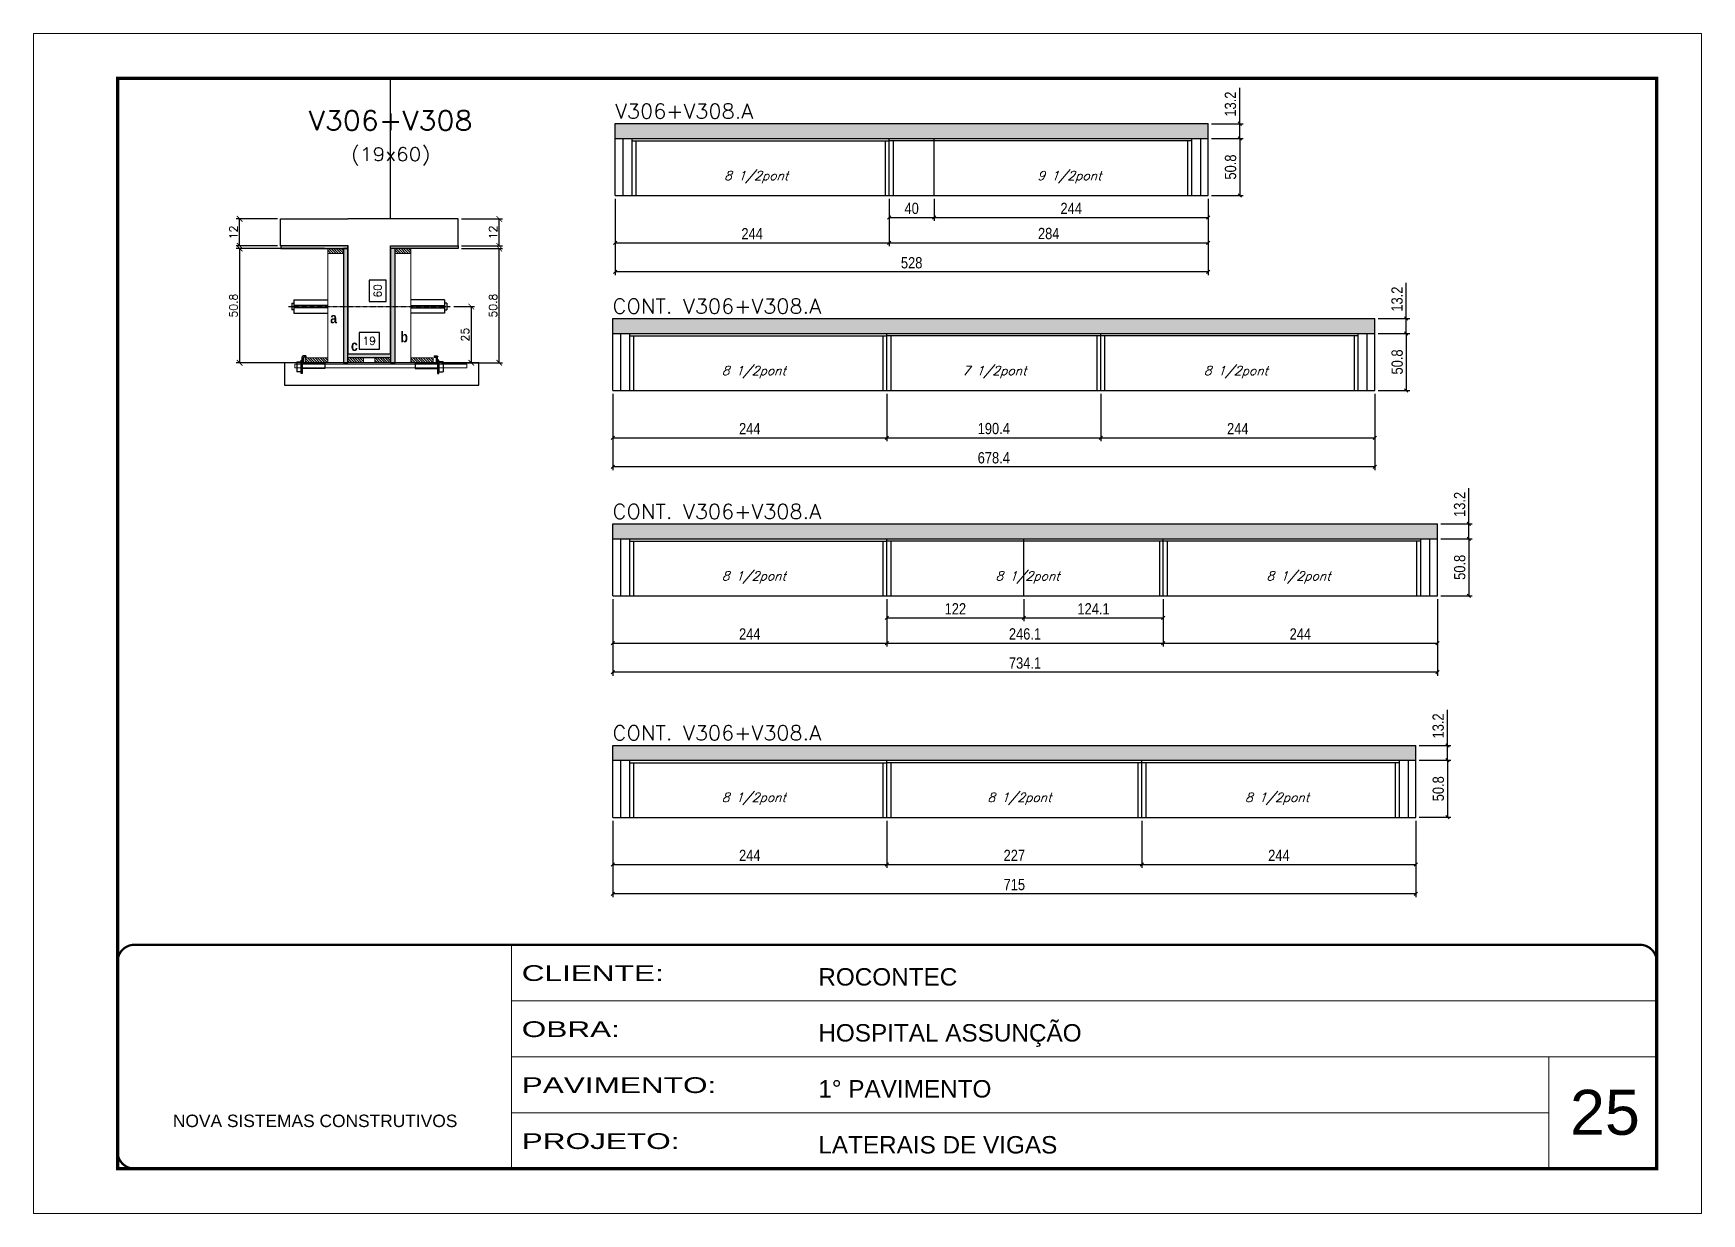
# Model space of a CAD drawing. Extents: x 137137 to 143418, y 10464 to 34486.
# Drawn here: x 137137 to 138622, y 26544 to 27594 of the extents above; entities that cross this region are included whole.
import ezdxf
from ezdxf.enums import TextEntityAlignment as Align

# ---------------------------------------------------------------- set-up
doc = ezdxf.new("R2010")
doc.units = 0
for name, pattern in [('CONTINUO', [0]), ('DASHED', [0.75, 0.5, -0.25]), ('HIDDEN', [0.375, 0.25, -0.125])]:
    doc.linetypes.add(name, pattern=pattern)
for name, color, linetype in [('barrote', 251, 'Continuous'), ('COTA', 241, 'Continuous'), ('Cota Seção (2x)', 4, 'Continuous'), ('detalhes', 4, 'Continuous'), ('Painéis', 200, 'Continuous'), ('presilha', 1, 'Continuous'), ('SARR_2.2x7', 40, 'Continuous'), ('SARR_3.5x7', 81, 'Continuous'), ('TENSOR', 3, 'Continuous'), ('texto', 7, 'Continuous'), ('Texto de Titulo', 7, 'Continuous'), ('Texto Qtd Sarr', 242, 'Continuous')]:
    doc.layers.add(name, color=color, linetype=linetype)
for name, color, linetype, lineweight in [('CARIMBO', 255, 'Continuous', 9), ('CONCRETO', 251, 'Continuous', 25), ('Folhas', 255, 'Continuous', 9), ('Hachura', 251, 'Continuous', 9), ('Madeira', 126, 'Continuous', 18), ('SARRAFO DE PRESSAO', 251, 'DASHED', 9), ('SCO-___-LAJ', 2, 'Continuous', 0), ('Texto Seção', 7, 'Continuous', 15)]:
    doc.layers.add(name, color=color, linetype=linetype, lineweight=lineweight)
doc.styles.add('ARIAL', font='arial.ttf')
doc.styles.add('COTA TECNICA', font='techl___.ttf', dxfattribs={"height": 10})
doc.styles.add('REGUA-120', font='ROMANS.shx', dxfattribs={"height": 15})
doc.styles.add('Romans', font='romans.shx')
doc.styles.add('TECNICA', font='techb___.ttf', dxfattribs={"height": 10})
doc.styles.add('Tecnologia', font='')
doc.styles.get('Tecnologia').set_extended_font_data('Forgotten Futurist')
doc.dimstyles.new('Cota Seção (2x)', dxfattribs={"dimtxt": 7, "dimasz": 5, "dimexe": 3, "dimexo": 3, "dimgap": 2, "dimtad": 3, "dimdec": 1, "dimlfac": 0.5, "dimzin": 12, "dimdsep": 46, "dimtxsty": 'Romans', "dimblk": 'ARCHTICK', "dimcen": 0, "dimclrd": 4, "dimclre": 4, "dimclrt": 1, "dimadec": 1, "dimazin": 3, "dimtfac": 1, "dimtdec": 1, "dimtmove": 0, "dimatfit": 3, "dimldrblk": 'OBLIQUE', "dimfxl": 1, "dimtolj": 1, "dimtzin": 12, "dimarcsym": 0})
doc.dimstyles.new('Cota Seção interna', dxfattribs={"dimtxt": 7, "dimasz": 6, "dimexe": 0.18, "dimexo": 2, "dimgap": -4, "dimtad": 3, "dimdec": 1, "dimlfac": 0.5, "dimzin": 12, "dimdsep": 46, "dimtxsty": 'Romans', "dimblk": 'ARCHTICK', "dimcen": 0.09, "dimse1": 1, "dimse2": 1, "dimsd1": 1, "dimsd2": 1, "dimclrd": 180, "dimclre": 5, "dimclrt": 1, "dimadec": 0, "dimazin": 3, "dimtfac": 1, "dimtdec": 1, "dimtofl": 0, "dimtmove": 0, "dimatfit": 3, "dimldrblk": 'ARCHTICK', "dimfxl": 1, "dimtolj": 1, "dimtzin": 0, "dimarcsym": 0})
doc.dimstyles.new('PAINEL', dxfattribs={"dimtxt": 10, "dimasz": 3, "dimexe": 3, "dimexo": 3, "dimgap": 3, "dimtad": 1, "dimdec": 1, "dimzin": 12, "dimdsep": 46, "dimtxsty": 'COTA TECNICA', "dimblk1": 'OBLIQUE', "dimblk2": 'OBLIQUE', "dimsah": 1, "dimcen": 0.9, "dimclrd": 4, "dimclre": 4, "dimclrt": 240, "dimadec": 1, "dimazin": 3, "dimtfac": 1, "dimtdec": 1, "dimtmove": 0, "dimatfit": 3, "dimfxl": 1, "dimtolj": 1, "dimtzin": 12, "dimarcsym": 0})

msp = doc.modelspace()

# ---------------------------------------------------------------- texts
at = {"layer": 'CARIMBO', "style": 'ARIAL'}
msp.add_text('25', height=40, dxfattribs=at).set_placement((138505.15, 26614.47))
at = {"layer": 'detalhes', "style": 'TECNICA'}
for s, p in [('a', (137401.46, 27336.36)), ('b', (137464, 27319.52)), ('c', (137420.01, 27311.82))]:
    msp.add_text(s, height=9.6, dxfattribs=at).set_placement(p)
at = {"layer": 'texto', "color": 2, "char_height": 8, "attachment_point": 5, "style": 'Romans'}
for s, insert in [('{\\Q19;\\C256;8 1/2pont}', (137780.75, 27466.49)), ('{\\Q19;\\C256;9 1/2pont}', (138059.5, 27466.49)), ('{\\Q19;\\C256;8 1/2pont}', (137778.6, 27293.01)), ('{\\Q19;\\C256;7 1/2pont}', (137992.74, 27293.01)), ('{\\Q19;\\C256;8 1/2pont}', (138207.75, 27293.01)), ('{\\Q19;\\C256;8 1/2pont}', (137778.6, 27110.34)), ('{\\Q19;\\C256;8 1/2pont}', (138022.31, 27110.34)), ('{\\Q19;\\C256;8 1/2pont}', (138263.45, 27110.34)), ('{\\Q19;\\C256;8 1/2pont}', (137778.6, 26913.31)), ('{\\Q19;\\C256;8 1/2pont}', (138015.02, 26913.31)), ('{\\Q19;\\C256;8 1/2pont}', (138244.35, 26913.31))]:
    msp.add_mtext(s, dxfattribs=dict(at, insert=insert))
at = {"layer": 'Texto Seção', "style": 'REGUA-120', "width": 1.05}
for s, p in [('V306+V308.A', (137655.12, 27518.65)), ('CONT. V306+V308.A', (137652.97, 27345.17)), ('CONT. V306+V308.A', (137652.97, 27162.5)), ('CONT. V306+V308.A', (137652.97, 26965.46))]:
    msp.add_text(s, height=13, dxfattribs=at).set_placement(p)

# ---------------------------------------------------------------- blocks, each defined once
blk = doc.blocks.new('9999999999')
at = {"color": 30, "linetype": 'CONTINUO'}
for p, q in [((98564.6, 34230.2), (98564.6, 34429.4)), ((98564.6, 34379.6), (99584, 34379.6)), ((98564.6, 34329.8), (99488, 34329.8)), ((99584, 34329.8), (99488, 34329.8)), ((99488, 34329.8), (99488, 34230.2)), ((98564.6, 34280), (99488, 34280))]:
    blk.add_line(p, q, dxfattribs=at)
at = {"color": 30, "linetype": 'CONTINUO', "const_width": 2}
blk.add_lwpolyline([(99584, 34230.2), (99584, 34414.4, 0.414214), (99569, 34429.4), (98229, 34429.4, 0.414214), (98214, 34414.4), (98214, 34245.2, 0.414214), (98229, 34230.2), (99584, 34230.2)], format="xyb", dxfattribs=at)
at = {"layer": 'Folhas'}
blk.add_lwpolyline([(98139, 34190.2), (99624, 34190.2), (99624, 35240.2), (98139, 35240.2)], close=True, dxfattribs=at)
at = {"layer": 'Folhas', "color": 30, "const_width": 3}
blk.add_lwpolyline([(98214, 34230.2), (99584, 34230.2), (99584, 35200.2), (98214, 35200.2)], close=True, dxfattribs=at)
at = {"color": 7, "linetype": 'Continuous', "ltscale": 5, "style": 'ARIAL'}
for s, height, p in [('ROCONTEC', 15.48, (98837.7, 34393.1)), ('HOSPITAL ASSUNÇÃO', 15.483, (98837.7, 34343.3)), ('1° PAVIMENTO', 15.483, (98837.7, 34293.5)), ('NOVA SISTEMAS CONSTRUTIVOS', 11.059, (98263.2, 34267.2)), ('LATERAIS DE VIGAS', 15.483, (98837.7, 34243.7))]:
    blk.add_text(s, height=height, dxfattribs=at).set_placement(p)
at = {"layer": 'Folhas', "color": 7, "style": 'Tecnologia', "width": 1.5}
for s, p in [('CLIENTE:', (98573.7, 34397.2)), ('OBRA:', (98573.7, 34347.3)), ('PAVIMENTO:', (98573.7, 34297.5)), ('PROJETO:', (98573.7, 34247.7))]:
    blk.add_text(s, height=14, dxfattribs=at).set_placement(p)
blk = doc.blocks.new('titulo1')
at = {"layer": 'Defpoints', "color": 252, "linetype": 'HIDDEN', "ltscale": 2}
blk.add_line((0, 0), (0, 125), dxfattribs=at)
at = {"layer": 'Defpoints', "style": 'Romans', "oblique": 15}
blk.add_attdef('FOLHA', text='', height=10, dxfattribs=at).set_placement((0, 15.6), align=Align.MIDDLE_CENTER)
at = {"layer": 'Texto Qtd Sarr', "color": 3, "style": 'Romans', "oblique": 15}
for tag, height, p in [('TITULO', 17, (0, 71.4)), ('SEÇÃO', 12, (0, 41.5))]:
    blk.add_attdef(tag, text='', height=height, dxfattribs=at).set_placement(p, align=Align.MIDDLE_CENTER)
blk = doc.blocks.new('_ArchTick')
at = {"color": 0, "linetype": 'ByBlock', "const_width": 0.15}
blk.add_lwpolyline([(-0.5, -0.5), (0.5, 0.5)], dxfattribs=at)
blk = doc.blocks.new('*D695')
at = {"layer": 'COTA', "color": 4, "lineweight": -2, "transparency": 16777216}
for p, q in [((137518.3, 27402.9), (137555, 27402.9)), ((137552, 27301.3), (137552, 27402.9)), ((137500.7, 27301.3), (137555, 27301.3))]:
    blk.add_line(p, q, dxfattribs=at)
at = {"layer": 'Defpoints', "color": 0, "transparency": 16777216}
for p in [(137515.3, 27402.9), (137552, 27402.9), (137497.7, 27301.3)]:
    blk.add_point(p, dxfattribs=at)
at = {"layer": 'COTA', "color": 4, "lineweight": -2, "transparency": 16777216, "xscale": 5, "yscale": 5, "zscale": 5}
for p, rotation in [((137552, 27402.9), 90), ((137552, 27301.3), 270)]:
    blk.add_blockref('_ArchTick', p, dxfattribs=dict(at, rotation=rotation))
at = {"layer": 'COTA', "color": 1, "transparency": 16777216, "insert": (137546.5, 27352.1), "char_height": 7, "attachment_point": 5, "rotation": 90, "style": 'Romans'}
blk.add_mtext('\\A1;50.8', dxfattribs=at)
blk = doc.blocks.new('_Oblique')
at = {"color": 0, "linetype": 'ByBlock', "lineweight": -2}
blk.add_line((-0.5, -0.5), (0.5, 0.5), dxfattribs=at)
blk = doc.blocks.new('*D696')
at = {"layer": 'COTA', "color": 4, "lineweight": -2, "transparency": 16777216}
for p, q in [((137518.3, 27429.3), (137555, 27429.3)), ((137552, 27405.3), (137552, 27429.3)), ((137518.3, 27405.3), (137555, 27405.3))]:
    blk.add_line(p, q, dxfattribs=at)
at = {"layer": 'Defpoints', "color": 0, "transparency": 16777216}
for p in [(137515.3, 27429.3), (137552, 27429.3), (137515.3, 27405.3)]:
    blk.add_point(p, dxfattribs=at)
at = {"layer": 'COTA', "color": 4, "lineweight": -2, "transparency": 16777216, "xscale": 5, "yscale": 5, "zscale": 5}
for p, rotation in [((137552, 27429.3), 90), ((137552, 27405.3), 270)]:
    blk.add_blockref('_ArchTick', p, dxfattribs=dict(at, rotation=rotation))
at = {"layer": 'COTA', "color": 1, "transparency": 16777216, "insert": (137546.5, 27417.3), "char_height": 7, "attachment_point": 5, "rotation": 90, "style": 'Romans'}
blk.add_mtext('\\A1;12', dxfattribs=at)
blk = doc.blocks.new('*D697')
at = {"layer": 'Cota Seção (2x)', "color": 180, "lineweight": -2, "transparency": 16777216}
for p, q in [((137451.3, 27374.8), (137436.3, 27374.8)), ((137436.3, 27374.8), (137436.3, 27355.8)), ((137451.3, 27355.8), (137451.3, 27374.8)), ((137436.3, 27355.8), (137451.3, 27355.8))]:
    blk.add_line(p, q, dxfattribs=at)
at = {"layer": 'Defpoints', "color": 0, "transparency": 16777216}
for p in [(137455.3, 27429.3), (137455.3, 27429.3), (137455.3, 27309.3)]:
    blk.add_point(p, dxfattribs=at)
at = {"layer": 'Cota Seção (2x)', "color": 1, "transparency": 16777216, "insert": (137443.8, 27365.3), "char_height": 7, "attachment_point": 5, "rotation": 90, "style": 'Romans'}
blk.add_mtext('\\A1;60', dxfattribs=at)
blk = doc.blocks.new('PRESILHA METÁLICA 1')
at = {"layer": 'presilha'}
for p, q in [((0, 13), (6, 13)), ((0, 13), (0, 0)), ((6, 0), (0, 0)), ((6, 15.5), (7.5, 15.5)), ((6, -2.5), (6, 15.5)), ((6, 13), (6, 0)), ((7.5, 10.6), (7.5, 19.9)), ((7.5, 15.5), (7.5, -2.5)), ((37.5, 4.1), (7.5, 4.1)), ((12, 21), (8.6, 21)), ((9, 11.6), (9, 18.9)), ((12, 19.5), (9.6, 19.5)), ((37.5, 11), (9.6, 11)), ((12, 21), (12, 19.5)), ((37.5, 11), (37.5, 4.1)), ((7.5, -2.5), (6, -2.5))]:
    blk.add_line(p, q, dxfattribs=at)
for centre, radius, start, end in [((8.6, 19.9), 1.14, 90, 180), ((9.6, 18.9), 0.57, 90, 180), ((9.6, 11.6), 0.57, 180, 270)]:
    blk.add_arc(centre, radius, start, end, dxfattribs=at)
blk = doc.blocks.new('*D698')
at = {"layer": 'Cota Seção (2x)', "color": 180, "lineweight": -2, "transparency": 16777216}
for p, q in [((137445.3, 27328.3), (137427.3, 27328.3)), ((137427.3, 27328.3), (137427.3, 27313.3)), ((137445.3, 27313.3), (137445.3, 27328.3)), ((137427.3, 27313.3), (137445.3, 27313.3))]:
    blk.add_line(p, q, dxfattribs=at)
at = {"layer": 'Defpoints', "color": 0, "transparency": 16777216}
for p in [(137455.3, 27309.3), (137417.3, 27301.3), (137455.3, 27301.3)]:
    blk.add_point(p, dxfattribs=at)
at = {"layer": 'Cota Seção (2x)', "color": 1, "transparency": 16777216, "insert": (137436.3, 27320.8), "char_height": 7, "attachment_point": 5, "style": 'Romans'}
blk.add_mtext('\\A1;19', dxfattribs=at)
blk = doc.blocks.new('*D699')
at = {"layer": 'COTA', "color": 4, "lineweight": -2, "transparency": 16777216}
for p, q in [((137396.3, 27402.9), (137317.9, 27402.9)), ((137320.9, 27402.9), (137320.9, 27301.3)), ((137396.3, 27301.3), (137317.9, 27301.3))]:
    blk.add_line(p, q, dxfattribs=at)
at = {"layer": 'Defpoints', "color": 0, "transparency": 16777216}
for p in [(137399.3, 27402.9), (137320.9, 27301.3), (137399.3, 27301.3)]:
    blk.add_point(p, dxfattribs=at)
at = {"layer": 'COTA', "color": 4, "lineweight": -2, "transparency": 16777216, "xscale": 5, "yscale": 5, "zscale": 5}
for p, rotation in [((137320.9, 27402.9), 90), ((137320.9, 27301.3), 270)]:
    blk.add_blockref('_ArchTick', p, dxfattribs=dict(at, rotation=rotation))
at = {"layer": 'COTA', "color": 1, "transparency": 16777216, "insert": (137315.4, 27352.1), "char_height": 7, "attachment_point": 5, "rotation": 90, "style": 'Romans'}
blk.add_mtext('\\A1;50.8', dxfattribs=at)
blk = doc.blocks.new('*D700')
at = {"layer": 'COTA', "color": 4, "lineweight": -2, "transparency": 16777216}
for p, q in [((137511.6, 27351.3), (137530.1, 27351.3)), ((137527.1, 27351.3), (137527.1, 27301.3)), ((137511.6, 27301.3), (137530.1, 27301.3))]:
    blk.add_line(p, q, dxfattribs=at)
at = {"layer": 'Defpoints', "color": 0, "transparency": 16777216}
for p in [(137508.6, 27351.3), (137508.6, 27301.3), (137527.1, 27301.3)]:
    blk.add_point(p, dxfattribs=at)
at = {"layer": 'COTA', "color": 4, "lineweight": -2, "transparency": 16777216, "xscale": 5, "yscale": 5, "zscale": 5}
for p, rotation in [((137527.1, 27351.3), 90), ((137527.1, 27301.3), 270)]:
    blk.add_blockref('_ArchTick', p, dxfattribs=dict(at, rotation=rotation))
at = {"layer": 'COTA', "color": 1, "transparency": 16777216, "insert": (137521.6, 27326.3), "char_height": 7, "attachment_point": 5, "rotation": 90, "style": 'Romans'}
blk.add_mtext('\\A1;25', dxfattribs=at)
blk = doc.blocks.new('*D723')
at = {"layer": 'COTA', "color": 4, "lineweight": -2, "ltscale": 25, "transparency": 16777216}
for p, q in [((137655.1, 27447), (137655.1, 27379.1)), ((138183.1, 27447), (138183.1, 27379.1)), ((138183.1, 27382.1), (137655.1, 27382.1))]:
    blk.add_line(p, q, dxfattribs=at)
at = {"layer": 'Defpoints', "color": 0, "ltscale": 25, "transparency": 16777216}
for p in [(137655.1, 27450), (138183.1, 27450), (137655.1, 27382.1)]:
    blk.add_point(p, dxfattribs=at)
at = {"layer": 'COTA', "color": 4, "lineweight": -2, "ltscale": 25, "transparency": 16777216, "xscale": 3, "yscale": 3, "zscale": 3, "rotation": 180}
blk.add_blockref('_Oblique', (137655.1, 27382.1), dxfattribs=at)
at = {"layer": 'COTA', "color": 4, "lineweight": -2, "ltscale": 25, "transparency": 16777216, "xscale": 3, "yscale": 3, "zscale": 3}
blk.add_blockref('_Oblique', (138183.1, 27382.1), dxfattribs=at)
at = {"layer": 'COTA', "color": 240, "ltscale": 25, "transparency": 16777216, "insert": (137919.1, 27390.2), "char_height": 10, "attachment_point": 5, "style": 'COTA TECNICA'}
blk.add_mtext('\\A1;528', dxfattribs=at)
blk = doc.blocks.new('*D724')
at = {"layer": 'COTA', "color": 4, "lineweight": -2, "ltscale": 25, "transparency": 16777216}
for p, q in [((137655.1, 27447), (137655.1, 27405.1)), ((137899.1, 27447), (137899.1, 27405.1)), ((137655.1, 27408.1), (137899.1, 27408.1))]:
    blk.add_line(p, q, dxfattribs=at)
at = {"layer": 'Defpoints', "color": 0, "ltscale": 25, "transparency": 16777216}
for p in [(137655.1, 27450), (137899.1, 27450), (137899.1, 27408.1)]:
    blk.add_point(p, dxfattribs=at)
at = {"layer": 'COTA', "color": 4, "lineweight": -2, "ltscale": 25, "transparency": 16777216, "xscale": 3, "yscale": 3, "zscale": 3, "rotation": 180}
blk.add_blockref('_Oblique', (137655.1, 27408.1), dxfattribs=at)
at = {"layer": 'COTA', "color": 4, "lineweight": -2, "ltscale": 25, "transparency": 16777216, "xscale": 3, "yscale": 3, "zscale": 3}
blk.add_blockref('_Oblique', (137899.1, 27408.1), dxfattribs=at)
at = {"layer": 'COTA', "color": 240, "ltscale": 25, "transparency": 16777216, "insert": (137777.1, 27416.1), "char_height": 10, "attachment_point": 5, "style": 'COTA TECNICA'}
blk.add_mtext('\\A1;244', dxfattribs=at)
blk = doc.blocks.new('*D725')
at = {"layer": 'COTA', "color": 4, "lineweight": -2, "ltscale": 25, "transparency": 16777216}
for p, q in [((137899.1, 27447), (137899.1, 27405.1)), ((138183.1, 27447), (138183.1, 27405.1)), ((137899.1, 27408.1), (138183.1, 27408.1))]:
    blk.add_line(p, q, dxfattribs=at)
at = {"layer": 'Defpoints', "color": 0, "ltscale": 25, "transparency": 16777216}
for p in [(137899.1, 27450), (138183.1, 27450), (138183.1, 27408.1)]:
    blk.add_point(p, dxfattribs=at)
at = {"layer": 'COTA', "color": 4, "lineweight": -2, "ltscale": 25, "transparency": 16777216, "xscale": 3, "yscale": 3, "zscale": 3, "rotation": 180}
blk.add_blockref('_Oblique', (137899.1, 27408.1), dxfattribs=at)
at = {"layer": 'COTA', "color": 4, "lineweight": -2, "ltscale": 25, "transparency": 16777216, "xscale": 3, "yscale": 3, "zscale": 3}
blk.add_blockref('_Oblique', (138183.1, 27408.1), dxfattribs=at)
at = {"layer": 'COTA', "color": 240, "ltscale": 25, "transparency": 16777216, "insert": (138041.1, 27416.2), "char_height": 10, "attachment_point": 5, "style": 'COTA TECNICA'}
blk.add_mtext('\\A1;284', dxfattribs=at)
blk = doc.blocks.new('*D726')
at = {"layer": 'COTA', "color": 4, "lineweight": -2, "ltscale": 25, "transparency": 16777216}
for p, q in [((137899.1, 27447), (137899.1, 27427.5)), ((137939.1, 27447), (137939.1, 27427.5)), ((137899.1, 27430.5), (137939.1, 27430.5))]:
    blk.add_line(p, q, dxfattribs=at)
at = {"layer": 'Defpoints', "color": 0, "ltscale": 25, "transparency": 16777216}
for p in [(137899.1, 27450), (137939.1, 27450), (137939.1, 27430.5)]:
    blk.add_point(p, dxfattribs=at)
at = {"layer": 'COTA', "color": 4, "lineweight": -2, "ltscale": 25, "transparency": 16777216, "xscale": 3, "yscale": 3, "zscale": 3, "rotation": 180}
blk.add_blockref('_Oblique', (137899.1, 27430.5), dxfattribs=at)
at = {"layer": 'COTA', "color": 4, "lineweight": -2, "ltscale": 25, "transparency": 16777216, "xscale": 3, "yscale": 3, "zscale": 3}
blk.add_blockref('_Oblique', (137939.1, 27430.5), dxfattribs=at)
at = {"layer": 'COTA', "color": 240, "ltscale": 25, "transparency": 16777216, "insert": (137919.1, 27438.6), "char_height": 10, "attachment_point": 5, "style": 'COTA TECNICA'}
blk.add_mtext('\\A1;40', dxfattribs=at)
blk = doc.blocks.new('*D727')
at = {"layer": 'COTA', "color": 4, "lineweight": -2, "ltscale": 25, "transparency": 16777216}
for p, q in [((137939.1, 27447), (137939.1, 27427.5)), ((138183.1, 27447), (138183.1, 27427.5)), ((137939.1, 27430.5), (138183.1, 27430.5))]:
    blk.add_line(p, q, dxfattribs=at)
at = {"layer": 'Defpoints', "color": 0, "ltscale": 25, "transparency": 16777216}
for p in [(137939.1, 27450), (138183.1, 27450), (138183.1, 27430.5)]:
    blk.add_point(p, dxfattribs=at)
at = {"layer": 'COTA', "color": 4, "lineweight": -2, "ltscale": 25, "transparency": 16777216, "xscale": 3, "yscale": 3, "zscale": 3, "rotation": 180}
blk.add_blockref('_Oblique', (137939.1, 27430.5), dxfattribs=at)
at = {"layer": 'COTA', "color": 4, "lineweight": -2, "ltscale": 25, "transparency": 16777216, "xscale": 3, "yscale": 3, "zscale": 3}
blk.add_blockref('_Oblique', (138183.1, 27430.5), dxfattribs=at)
at = {"layer": 'COTA', "color": 240, "ltscale": 25, "transparency": 16777216, "insert": (138061.1, 27438.6), "char_height": 10, "attachment_point": 5, "style": 'COTA TECNICA'}
blk.add_mtext('\\A1;244', dxfattribs=at)
blk = doc.blocks.new('*D707')
at = {"layer": 'COTA', "color": 4, "lineweight": -2, "ltscale": 25, "transparency": 16777216}
for p, q in [((138186.1, 27500.8), (138214.1, 27500.8)), ((138211.1, 27500.8), (138211.1, 27450)), ((138186.1, 27450), (138214.1, 27450))]:
    blk.add_line(p, q, dxfattribs=at)
at = {"layer": 'Defpoints', "color": 0, "ltscale": 25, "transparency": 16777216}
for p in [(138183.1, 27500.8), (138183.1, 27450), (138211.1, 27450)]:
    blk.add_point(p, dxfattribs=at)
at = {"layer": 'COTA', "color": 4, "lineweight": -2, "ltscale": 25, "transparency": 16777216, "xscale": 3, "yscale": 3, "zscale": 3}
for p, rotation in [((138211.1, 27500.8), 90), ((138211.1, 27450), 270)]:
    blk.add_blockref('_Oblique', p, dxfattribs=dict(at, rotation=rotation))
at = {"layer": 'COTA', "color": 240, "ltscale": 25, "transparency": 16777216, "insert": (138203, 27475.4), "char_height": 10, "attachment_point": 5, "rotation": 90, "style": 'COTA TECNICA'}
blk.add_mtext('\\A1;50.8', dxfattribs=at)
blk = doc.blocks.new('*D708')
at = {"layer": 'COTA', "color": 4, "lineweight": -2, "ltscale": 25, "transparency": 16777216}
for p, q in [((138211.1, 27514), (138211.1, 27545.8)), ((138186.1, 27514), (138214.1, 27514)), ((138211.1, 27500.8), (138211.1, 27514)), ((138186.1, 27500.8), (138214.1, 27500.8))]:
    blk.add_line(p, q, dxfattribs=at)
at = {"layer": 'Defpoints', "color": 0, "ltscale": 25, "transparency": 16777216}
for p in [(138183.1, 27514), (138211.1, 27514), (138183.1, 27500.8)]:
    blk.add_point(p, dxfattribs=at)
at = {"layer": 'COTA', "color": 4, "lineweight": -2, "ltscale": 25, "transparency": 16777216, "xscale": 3, "yscale": 3, "zscale": 3}
for p, rotation in [((138211.1, 27514), 90), ((138211.1, 27500.8), 270)]:
    blk.add_blockref('_Oblique', p, dxfattribs=dict(at, rotation=rotation))
at = {"layer": 'COTA', "color": 240, "ltscale": 25, "transparency": 16777216, "insert": (138202.9, 27531.4), "char_height": 10, "attachment_point": 5, "rotation": 90, "style": 'COTA TECNICA'}
blk.add_mtext('\\A1;13.2', dxfattribs=at)
blk = doc.blocks.new('*D709')
at = {"layer": 'COTA', "color": 4, "lineweight": -2, "ltscale": 25, "transparency": 16777216}
for p, q in [((137653, 27273.6), (137653, 27205.6)), ((138331.4, 27273.6), (138331.4, 27205.6)), ((138331.4, 27208.6), (137653, 27208.6))]:
    blk.add_line(p, q, dxfattribs=at)
at = {"layer": 'Defpoints', "color": 0, "ltscale": 25, "transparency": 16777216}
for p in [(137653, 27276.6), (138331.4, 27276.6), (137653, 27208.6)]:
    blk.add_point(p, dxfattribs=at)
at = {"layer": 'COTA', "color": 4, "lineweight": -2, "ltscale": 25, "transparency": 16777216, "xscale": 3, "yscale": 3, "zscale": 3, "rotation": 180}
blk.add_blockref('_Oblique', (137653, 27208.6), dxfattribs=at)
at = {"layer": 'COTA', "color": 4, "lineweight": -2, "ltscale": 25, "transparency": 16777216, "xscale": 3, "yscale": 3, "zscale": 3}
blk.add_blockref('_Oblique', (138331.4, 27208.6), dxfattribs=at)
at = {"layer": 'COTA', "color": 240, "ltscale": 25, "transparency": 16777216, "insert": (137992.2, 27216.7), "char_height": 10, "attachment_point": 5, "style": 'COTA TECNICA'}
blk.add_mtext('\\A1;678.4', dxfattribs=at)
blk = doc.blocks.new('*D710')
at = {"layer": 'COTA', "color": 4, "lineweight": -2, "ltscale": 25, "transparency": 16777216}
for p, q in [((137653, 27273.6), (137653, 27231.6)), ((137897, 27273.6), (137897, 27231.6)), ((137653, 27234.6), (137897, 27234.6))]:
    blk.add_line(p, q, dxfattribs=at)
at = {"layer": 'Defpoints', "color": 0, "ltscale": 25, "transparency": 16777216}
for p in [(137653, 27276.6), (137897, 27276.6), (137897, 27234.6)]:
    blk.add_point(p, dxfattribs=at)
at = {"layer": 'COTA', "color": 4, "lineweight": -2, "ltscale": 25, "transparency": 16777216, "xscale": 3, "yscale": 3, "zscale": 3, "rotation": 180}
blk.add_blockref('_Oblique', (137653, 27234.6), dxfattribs=at)
at = {"layer": 'COTA', "color": 4, "lineweight": -2, "ltscale": 25, "transparency": 16777216, "xscale": 3, "yscale": 3, "zscale": 3}
blk.add_blockref('_Oblique', (137897, 27234.6), dxfattribs=at)
at = {"layer": 'COTA', "color": 240, "ltscale": 25, "transparency": 16777216, "insert": (137775, 27242.7), "char_height": 10, "attachment_point": 5, "style": 'COTA TECNICA'}
blk.add_mtext('\\A1;244', dxfattribs=at)
blk = doc.blocks.new('*D711')
at = {"layer": 'COTA', "color": 4, "lineweight": -2, "ltscale": 25, "transparency": 16777216}
for p, q in [((137897, 27273.6), (137897, 27231.6)), ((138087.4, 27273.6), (138087.4, 27231.6)), ((137897, 27234.6), (138087.4, 27234.6))]:
    blk.add_line(p, q, dxfattribs=at)
at = {"layer": 'Defpoints', "color": 0, "ltscale": 25, "transparency": 16777216}
for p in [(137897, 27276.6), (138087.4, 27276.6), (138087.4, 27234.6)]:
    blk.add_point(p, dxfattribs=at)
at = {"layer": 'COTA', "color": 4, "lineweight": -2, "ltscale": 25, "transparency": 16777216, "xscale": 3, "yscale": 3, "zscale": 3, "rotation": 180}
blk.add_blockref('_Oblique', (137897, 27234.6), dxfattribs=at)
at = {"layer": 'COTA', "color": 4, "lineweight": -2, "ltscale": 25, "transparency": 16777216, "xscale": 3, "yscale": 3, "zscale": 3}
blk.add_blockref('_Oblique', (138087.4, 27234.6), dxfattribs=at)
at = {"layer": 'COTA', "color": 240, "ltscale": 25, "transparency": 16777216, "insert": (137992.2, 27242.7), "char_height": 10, "attachment_point": 5, "style": 'COTA TECNICA'}
blk.add_mtext('\\A1;190.4', dxfattribs=at)
blk = doc.blocks.new('*D712')
at = {"layer": 'COTA', "color": 4, "lineweight": -2, "ltscale": 25, "transparency": 16777216}
for p, q in [((138087.4, 27273.6), (138087.4, 27231.6)), ((138331.4, 27273.6), (138331.4, 27231.6)), ((138087.4, 27234.6), (138331.4, 27234.6))]:
    blk.add_line(p, q, dxfattribs=at)
at = {"layer": 'Defpoints', "color": 0, "ltscale": 25, "transparency": 16777216}
for p in [(138087.4, 27276.6), (138331.4, 27276.6), (138331.4, 27234.6)]:
    blk.add_point(p, dxfattribs=at)
at = {"layer": 'COTA', "color": 4, "lineweight": -2, "ltscale": 25, "transparency": 16777216, "xscale": 3, "yscale": 3, "zscale": 3, "rotation": 180}
blk.add_blockref('_Oblique', (138087.4, 27234.6), dxfattribs=at)
at = {"layer": 'COTA', "color": 4, "lineweight": -2, "ltscale": 25, "transparency": 16777216, "xscale": 3, "yscale": 3, "zscale": 3}
blk.add_blockref('_Oblique', (138331.4, 27234.6), dxfattribs=at)
at = {"layer": 'COTA', "color": 240, "ltscale": 25, "transparency": 16777216, "insert": (138209.4, 27242.7), "char_height": 10, "attachment_point": 5, "style": 'COTA TECNICA'}
blk.add_mtext('\\A1;244', dxfattribs=at)
blk = doc.blocks.new('*D713')
at = {"layer": 'COTA', "color": 4, "lineweight": -2, "ltscale": 25, "transparency": 16777216}
for p, q in [((138334.4, 27327.4), (138362.4, 27327.4)), ((138359.4, 27327.4), (138359.4, 27276.6)), ((138334.4, 27276.6), (138362.4, 27276.6))]:
    blk.add_line(p, q, dxfattribs=at)
at = {"layer": 'Defpoints', "color": 0, "ltscale": 25, "transparency": 16777216}
for p in [(138331.4, 27327.4), (138331.4, 27276.6), (138359.4, 27276.6)]:
    blk.add_point(p, dxfattribs=at)
at = {"layer": 'COTA', "color": 4, "lineweight": -2, "ltscale": 25, "transparency": 16777216, "xscale": 3, "yscale": 3, "zscale": 3}
for p, rotation in [((138359.4, 27327.4), 90), ((138359.4, 27276.6), 270)]:
    blk.add_blockref('_Oblique', p, dxfattribs=dict(at, rotation=rotation))
at = {"layer": 'COTA', "color": 240, "ltscale": 25, "transparency": 16777216, "insert": (138351.3, 27302), "char_height": 10, "attachment_point": 5, "rotation": 90, "style": 'COTA TECNICA'}
blk.add_mtext('\\A1;50.8', dxfattribs=at)
blk = doc.blocks.new('*D714')
at = {"layer": 'COTA', "color": 4, "lineweight": -2, "ltscale": 25, "transparency": 16777216}
for p, q in [((138359.4, 27340.6), (138359.4, 27372.3)), ((138334.4, 27340.6), (138362.4, 27340.6)), ((138359.4, 27327.4), (138359.4, 27340.6)), ((138334.4, 27327.4), (138362.4, 27327.4))]:
    blk.add_line(p, q, dxfattribs=at)
at = {"layer": 'Defpoints', "color": 0, "ltscale": 25, "transparency": 16777216}
for p in [(138331.4, 27340.6), (138359.4, 27340.6), (138331.4, 27327.4)]:
    blk.add_point(p, dxfattribs=at)
at = {"layer": 'COTA', "color": 4, "lineweight": -2, "ltscale": 25, "transparency": 16777216, "xscale": 3, "yscale": 3, "zscale": 3}
for p, rotation in [((138359.4, 27340.6), 90), ((138359.4, 27327.4), 270)]:
    blk.add_blockref('_Oblique', p, dxfattribs=dict(at, rotation=rotation))
at = {"layer": 'COTA', "color": 240, "ltscale": 25, "transparency": 16777216, "insert": (138351.2, 27357.9), "char_height": 10, "attachment_point": 5, "rotation": 90, "style": 'COTA TECNICA'}
blk.add_mtext('\\A1;13.2', dxfattribs=at)
blk = doc.blocks.new('*D715')
at = {"layer": 'COTA', "color": 4, "lineweight": -2, "ltscale": 25, "transparency": 16777216}
for p, q in [((137653, 27090.9), (137653, 27022.9)), ((138387.1, 27090.9), (138387.1, 27022.9)), ((138387.1, 27025.9), (137653, 27025.9))]:
    blk.add_line(p, q, dxfattribs=at)
at = {"layer": 'Defpoints', "color": 0, "ltscale": 25, "transparency": 16777216}
for p in [(137653, 27093.9), (138387.1, 27093.9), (137653, 27025.9)]:
    blk.add_point(p, dxfattribs=at)
at = {"layer": 'COTA', "color": 4, "lineweight": -2, "ltscale": 25, "transparency": 16777216, "xscale": 3, "yscale": 3, "zscale": 3, "rotation": 180}
blk.add_blockref('_Oblique', (137653, 27025.9), dxfattribs=at)
at = {"layer": 'COTA', "color": 4, "lineweight": -2, "ltscale": 25, "transparency": 16777216, "xscale": 3, "yscale": 3, "zscale": 3}
blk.add_blockref('_Oblique', (138387.1, 27025.9), dxfattribs=at)
at = {"layer": 'COTA', "color": 240, "ltscale": 25, "transparency": 16777216, "insert": (138020, 27034.1), "char_height": 10, "attachment_point": 5, "style": 'COTA TECNICA'}
blk.add_mtext('\\A1;734.1', dxfattribs=at)
blk = doc.blocks.new('*D716')
at = {"layer": 'COTA', "color": 4, "lineweight": -2, "ltscale": 25, "transparency": 16777216}
for p, q in [((137653, 27090.9), (137653, 27048.9)), ((137897, 27090.9), (137897, 27048.9)), ((137653, 27051.9), (137897, 27051.9))]:
    blk.add_line(p, q, dxfattribs=at)
at = {"layer": 'Defpoints', "color": 0, "ltscale": 25, "transparency": 16777216}
for p in [(137653, 27093.9), (137897, 27093.9), (137897, 27051.9)]:
    blk.add_point(p, dxfattribs=at)
at = {"layer": 'COTA', "color": 4, "lineweight": -2, "ltscale": 25, "transparency": 16777216, "xscale": 3, "yscale": 3, "zscale": 3, "rotation": 180}
blk.add_blockref('_Oblique', (137653, 27051.9), dxfattribs=at)
at = {"layer": 'COTA', "color": 4, "lineweight": -2, "ltscale": 25, "transparency": 16777216, "xscale": 3, "yscale": 3, "zscale": 3}
blk.add_blockref('_Oblique', (137897, 27051.9), dxfattribs=at)
at = {"layer": 'COTA', "color": 240, "ltscale": 25, "transparency": 16777216, "insert": (137775, 27060), "char_height": 10, "attachment_point": 5, "style": 'COTA TECNICA'}
blk.add_mtext('\\A1;244', dxfattribs=at)
blk = doc.blocks.new('*D717')
at = {"layer": 'COTA', "color": 4, "lineweight": -2, "ltscale": 25, "transparency": 16777216}
for p, q in [((137897, 27090.9), (137897, 27048.9)), ((138143.1, 27090.9), (138143.1, 27048.9)), ((137897, 27051.9), (138143.1, 27051.9))]:
    blk.add_line(p, q, dxfattribs=at)
at = {"layer": 'Defpoints', "color": 0, "ltscale": 25, "transparency": 16777216}
for p in [(137897, 27093.9), (138143.1, 27093.9), (138143.1, 27051.9)]:
    blk.add_point(p, dxfattribs=at)
at = {"layer": 'COTA', "color": 4, "lineweight": -2, "ltscale": 25, "transparency": 16777216, "xscale": 3, "yscale": 3, "zscale": 3, "rotation": 180}
blk.add_blockref('_Oblique', (137897, 27051.9), dxfattribs=at)
at = {"layer": 'COTA', "color": 4, "lineweight": -2, "ltscale": 25, "transparency": 16777216, "xscale": 3, "yscale": 3, "zscale": 3}
blk.add_blockref('_Oblique', (138143.1, 27051.9), dxfattribs=at)
at = {"layer": 'COTA', "color": 240, "ltscale": 25, "transparency": 16777216, "insert": (138020, 27060), "char_height": 10, "attachment_point": 5, "style": 'COTA TECNICA'}
blk.add_mtext('\\A1;246.1', dxfattribs=at)
blk = doc.blocks.new('*D718')
at = {"layer": 'COTA', "color": 4, "lineweight": -2, "ltscale": 25, "transparency": 16777216}
for p, q in [((138143.1, 27090.9), (138143.1, 27048.9)), ((138387.1, 27090.9), (138387.1, 27048.9)), ((138143.1, 27051.9), (138387.1, 27051.9))]:
    blk.add_line(p, q, dxfattribs=at)
at = {"layer": 'Defpoints', "color": 0, "ltscale": 25, "transparency": 16777216}
for p in [(138143.1, 27093.9), (138387.1, 27093.9), (138387.1, 27051.9)]:
    blk.add_point(p, dxfattribs=at)
at = {"layer": 'COTA', "color": 4, "lineweight": -2, "ltscale": 25, "transparency": 16777216, "xscale": 3, "yscale": 3, "zscale": 3, "rotation": 180}
blk.add_blockref('_Oblique', (138143.1, 27051.9), dxfattribs=at)
at = {"layer": 'COTA', "color": 4, "lineweight": -2, "ltscale": 25, "transparency": 16777216, "xscale": 3, "yscale": 3, "zscale": 3}
blk.add_blockref('_Oblique', (138387.1, 27051.9), dxfattribs=at)
at = {"layer": 'COTA', "color": 240, "ltscale": 25, "transparency": 16777216, "insert": (138265.1, 27060), "char_height": 10, "attachment_point": 5, "style": 'COTA TECNICA'}
blk.add_mtext('\\A1;244', dxfattribs=at)
blk = doc.blocks.new('*D719')
at = {"layer": 'COTA', "color": 4, "lineweight": -2, "ltscale": 25, "transparency": 16777216}
for p, q in [((138390.1, 27144.7), (138418.1, 27144.7)), ((138415.1, 27144.7), (138415.1, 27093.9)), ((138390.1, 27093.9), (138418.1, 27093.9))]:
    blk.add_line(p, q, dxfattribs=at)
at = {"layer": 'Defpoints', "color": 0, "ltscale": 25, "transparency": 16777216}
for p in [(138387.1, 27144.7), (138387.1, 27093.9), (138415.1, 27093.9)]:
    blk.add_point(p, dxfattribs=at)
at = {"layer": 'COTA', "color": 4, "lineweight": -2, "ltscale": 25, "transparency": 16777216, "xscale": 3, "yscale": 3, "zscale": 3}
for p, rotation in [((138415.1, 27144.7), 90), ((138415.1, 27093.9), 270)]:
    blk.add_blockref('_Oblique', p, dxfattribs=dict(at, rotation=rotation))
at = {"layer": 'COTA', "color": 240, "ltscale": 25, "transparency": 16777216, "insert": (138407, 27119.3), "char_height": 10, "attachment_point": 5, "rotation": 90, "style": 'COTA TECNICA'}
blk.add_mtext('\\A1;50.8', dxfattribs=at)
blk = doc.blocks.new('*D720')
at = {"layer": 'COTA', "color": 4, "lineweight": -2, "ltscale": 25, "transparency": 16777216}
for p, q in [((138415.1, 27157.9), (138415.1, 27189.6)), ((138390.1, 27157.9), (138418.1, 27157.9)), ((138415.1, 27144.7), (138415.1, 27157.9)), ((138390.1, 27144.7), (138418.1, 27144.7))]:
    blk.add_line(p, q, dxfattribs=at)
at = {"layer": 'Defpoints', "color": 0, "ltscale": 25, "transparency": 16777216}
for p in [(138387.1, 27157.9), (138415.1, 27157.9), (138387.1, 27144.7)]:
    blk.add_point(p, dxfattribs=at)
at = {"layer": 'COTA', "color": 4, "lineweight": -2, "ltscale": 25, "transparency": 16777216, "xscale": 3, "yscale": 3, "zscale": 3}
for p, rotation in [((138415.1, 27157.9), 90), ((138415.1, 27144.7), 270)]:
    blk.add_blockref('_Oblique', p, dxfattribs=dict(at, rotation=rotation))
at = {"layer": 'COTA', "color": 240, "ltscale": 25, "transparency": 16777216, "insert": (138406.9, 27175.3), "char_height": 10, "attachment_point": 5, "rotation": 90, "style": 'COTA TECNICA'}
blk.add_mtext('\\A1;13.2', dxfattribs=at)
blk = doc.blocks.new('*D721')
at = {"layer": 'COTA', "color": 4, "lineweight": -2, "ltscale": 25, "transparency": 16777216}
for p, q in [((137897, 27090.9), (137897, 27071.3)), ((138019, 27090.9), (138019, 27071.3)), ((137897, 27074.3), (138019, 27074.3))]:
    blk.add_line(p, q, dxfattribs=at)
at = {"layer": 'Defpoints', "color": 0, "ltscale": 25, "transparency": 16777216}
for p in [(137897, 27093.9), (138019, 27093.9), (138019, 27074.3)]:
    blk.add_point(p, dxfattribs=at)
at = {"layer": 'COTA', "color": 4, "lineweight": -2, "ltscale": 25, "transparency": 16777216, "xscale": 3, "yscale": 3, "zscale": 3, "rotation": 180}
blk.add_blockref('_Oblique', (137897, 27074.3), dxfattribs=at)
at = {"layer": 'COTA', "color": 4, "lineweight": -2, "ltscale": 25, "transparency": 16777216, "xscale": 3, "yscale": 3, "zscale": 3}
blk.add_blockref('_Oblique', (138019, 27074.3), dxfattribs=at)
at = {"layer": 'COTA', "color": 240, "ltscale": 25, "transparency": 16777216, "insert": (137958, 27082.4), "char_height": 10, "attachment_point": 5, "style": 'COTA TECNICA'}
blk.add_mtext('\\A1;122', dxfattribs=at)
blk = doc.blocks.new('*D722')
at = {"layer": 'COTA', "color": 4, "lineweight": -2, "ltscale": 25, "transparency": 16777216}
for p, q in [((138019, 27090.9), (138019, 27071.3)), ((138143.1, 27090.9), (138143.1, 27071.3)), ((138019, 27074.3), (138143.1, 27074.3))]:
    blk.add_line(p, q, dxfattribs=at)
at = {"layer": 'Defpoints', "color": 0, "ltscale": 25, "transparency": 16777216}
for p in [(138019, 27093.9), (138143.1, 27093.9), (138143.1, 27074.3)]:
    blk.add_point(p, dxfattribs=at)
at = {"layer": 'COTA', "color": 4, "lineweight": -2, "ltscale": 25, "transparency": 16777216, "xscale": 3, "yscale": 3, "zscale": 3, "rotation": 180}
blk.add_blockref('_Oblique', (138019, 27074.3), dxfattribs=at)
at = {"layer": 'COTA', "color": 4, "lineweight": -2, "ltscale": 25, "transparency": 16777216, "xscale": 3, "yscale": 3, "zscale": 3}
blk.add_blockref('_Oblique', (138143.1, 27074.3), dxfattribs=at)
at = {"layer": 'COTA', "color": 240, "ltscale": 25, "transparency": 16777216, "insert": (138081, 27082.4), "char_height": 10, "attachment_point": 5, "style": 'COTA TECNICA'}
blk.add_mtext('\\A1;124.1', dxfattribs=at)
blk = doc.blocks.new('*D701')
at = {"layer": 'COTA', "color": 4, "lineweight": -2, "ltscale": 25, "transparency": 16777216}
for p, q in [((137653, 26893.9), (137653, 26825.9)), ((138368, 26893.9), (138368, 26825.9)), ((138368, 26828.9), (137653, 26828.9))]:
    blk.add_line(p, q, dxfattribs=at)
at = {"layer": 'Defpoints', "color": 0, "ltscale": 25, "transparency": 16777216}
for p in [(137653, 26896.9), (138368, 26896.9), (137653, 26828.9)]:
    blk.add_point(p, dxfattribs=at)
at = {"layer": 'COTA', "color": 4, "lineweight": -2, "ltscale": 25, "transparency": 16777216, "xscale": 3, "yscale": 3, "zscale": 3, "rotation": 180}
blk.add_blockref('_Oblique', (137653, 26828.9), dxfattribs=at)
at = {"layer": 'COTA', "color": 4, "lineweight": -2, "ltscale": 25, "transparency": 16777216, "xscale": 3, "yscale": 3, "zscale": 3}
blk.add_blockref('_Oblique', (138368, 26828.9), dxfattribs=at)
at = {"layer": 'COTA', "color": 240, "ltscale": 25, "transparency": 16777216, "insert": (138010.5, 26837), "char_height": 10, "attachment_point": 5, "style": 'COTA TECNICA'}
blk.add_mtext('\\A1;715', dxfattribs=at)
blk = doc.blocks.new('*D702')
at = {"layer": 'COTA', "color": 4, "lineweight": -2, "ltscale": 25, "transparency": 16777216}
for p, q in [((137653, 26893.9), (137653, 26851.9)), ((137897, 26893.9), (137897, 26851.9)), ((137653, 26854.9), (137897, 26854.9))]:
    blk.add_line(p, q, dxfattribs=at)
at = {"layer": 'Defpoints', "color": 0, "ltscale": 25, "transparency": 16777216}
for p in [(137653, 26896.9), (137897, 26896.9), (137897, 26854.9)]:
    blk.add_point(p, dxfattribs=at)
at = {"layer": 'COTA', "color": 4, "lineweight": -2, "ltscale": 25, "transparency": 16777216, "xscale": 3, "yscale": 3, "zscale": 3, "rotation": 180}
blk.add_blockref('_Oblique', (137653, 26854.9), dxfattribs=at)
at = {"layer": 'COTA', "color": 4, "lineweight": -2, "ltscale": 25, "transparency": 16777216, "xscale": 3, "yscale": 3, "zscale": 3}
blk.add_blockref('_Oblique', (137897, 26854.9), dxfattribs=at)
at = {"layer": 'COTA', "color": 240, "ltscale": 25, "transparency": 16777216, "insert": (137775, 26863), "char_height": 10, "attachment_point": 5, "style": 'COTA TECNICA'}
blk.add_mtext('\\A1;244', dxfattribs=at)
blk = doc.blocks.new('*D703')
at = {"layer": 'COTA', "color": 4, "lineweight": -2, "ltscale": 25, "transparency": 16777216}
for p, q in [((137897, 26893.9), (137897, 26851.9)), ((138124, 26893.9), (138124, 26851.9)), ((137897, 26854.9), (138124, 26854.9))]:
    blk.add_line(p, q, dxfattribs=at)
at = {"layer": 'Defpoints', "color": 0, "ltscale": 25, "transparency": 16777216}
for p in [(137897, 26896.9), (138124, 26896.9), (138124, 26854.9)]:
    blk.add_point(p, dxfattribs=at)
at = {"layer": 'COTA', "color": 4, "lineweight": -2, "ltscale": 25, "transparency": 16777216, "xscale": 3, "yscale": 3, "zscale": 3, "rotation": 180}
blk.add_blockref('_Oblique', (137897, 26854.9), dxfattribs=at)
at = {"layer": 'COTA', "color": 4, "lineweight": -2, "ltscale": 25, "transparency": 16777216, "xscale": 3, "yscale": 3, "zscale": 3}
blk.add_blockref('_Oblique', (138124, 26854.9), dxfattribs=at)
at = {"layer": 'COTA', "color": 240, "ltscale": 25, "transparency": 16777216, "insert": (138010.5, 26863), "char_height": 10, "attachment_point": 5, "style": 'COTA TECNICA'}
blk.add_mtext('\\A1;227', dxfattribs=at)
blk = doc.blocks.new('*D704')
at = {"layer": 'COTA', "color": 4, "lineweight": -2, "ltscale": 25, "transparency": 16777216}
for p, q in [((138124, 26893.9), (138124, 26851.9)), ((138368, 26893.9), (138368, 26851.9)), ((138124, 26854.9), (138368, 26854.9))]:
    blk.add_line(p, q, dxfattribs=at)
at = {"layer": 'Defpoints', "color": 0, "ltscale": 25, "transparency": 16777216}
for p in [(138124, 26896.9), (138368, 26896.9), (138368, 26854.9)]:
    blk.add_point(p, dxfattribs=at)
at = {"layer": 'COTA', "color": 4, "lineweight": -2, "ltscale": 25, "transparency": 16777216, "xscale": 3, "yscale": 3, "zscale": 3, "rotation": 180}
blk.add_blockref('_Oblique', (138124, 26854.9), dxfattribs=at)
at = {"layer": 'COTA', "color": 4, "lineweight": -2, "ltscale": 25, "transparency": 16777216, "xscale": 3, "yscale": 3, "zscale": 3}
blk.add_blockref('_Oblique', (138368, 26854.9), dxfattribs=at)
at = {"layer": 'COTA', "color": 240, "ltscale": 25, "transparency": 16777216, "insert": (138246, 26863), "char_height": 10, "attachment_point": 5, "style": 'COTA TECNICA'}
blk.add_mtext('\\A1;244', dxfattribs=at)
blk = doc.blocks.new('*D705')
at = {"layer": 'COTA', "color": 4, "lineweight": -2, "ltscale": 25, "transparency": 16777216}
for p, q in [((138371, 26947.7), (138399, 26947.7)), ((138396, 26947.7), (138396, 26896.9)), ((138371, 26896.9), (138399, 26896.9))]:
    blk.add_line(p, q, dxfattribs=at)
at = {"layer": 'Defpoints', "color": 0, "ltscale": 25, "transparency": 16777216}
for p in [(138368, 26947.7), (138368, 26896.9), (138396, 26896.9)]:
    blk.add_point(p, dxfattribs=at)
at = {"layer": 'COTA', "color": 4, "lineweight": -2, "ltscale": 25, "transparency": 16777216, "xscale": 3, "yscale": 3, "zscale": 3}
for p, rotation in [((138396, 26947.7), 90), ((138396, 26896.9), 270)]:
    blk.add_blockref('_Oblique', p, dxfattribs=dict(at, rotation=rotation))
at = {"layer": 'COTA', "color": 240, "ltscale": 25, "transparency": 16777216, "insert": (138387.9, 26922.3), "char_height": 10, "attachment_point": 5, "rotation": 90, "style": 'COTA TECNICA'}
blk.add_mtext('\\A1;50.8', dxfattribs=at)
blk = doc.blocks.new('*D706')
at = {"layer": 'COTA', "color": 4, "lineweight": -2, "ltscale": 25, "transparency": 16777216}
for p, q in [((138396, 26960.9), (138396, 26992.6)), ((138371, 26960.9), (138399, 26960.9)), ((138396, 26947.7), (138396, 26960.9)), ((138371, 26947.7), (138399, 26947.7))]:
    blk.add_line(p, q, dxfattribs=at)
at = {"layer": 'Defpoints', "color": 0, "ltscale": 25, "transparency": 16777216}
for p in [(138368, 26960.9), (138396, 26960.9), (138368, 26947.7)]:
    blk.add_point(p, dxfattribs=at)
at = {"layer": 'COTA', "color": 4, "lineweight": -2, "ltscale": 25, "transparency": 16777216, "xscale": 3, "yscale": 3, "zscale": 3}
for p, rotation in [((138396, 26960.9), 90), ((138396, 26947.7), 270)]:
    blk.add_blockref('_Oblique', p, dxfattribs=dict(at, rotation=rotation))
at = {"layer": 'COTA', "color": 240, "ltscale": 25, "transparency": 16777216, "insert": (138387.8, 26978.2), "char_height": 10, "attachment_point": 5, "rotation": 90, "style": 'COTA TECNICA'}
blk.add_mtext('\\A1;13.2', dxfattribs=at)
blk = doc.blocks.new('*D1909')
at = {"layer": 'COTA', "color": 4, "lineweight": -2, "transparency": 16777216}
for p, q in [((137354.6, 27429.3), (137317.9, 27429.3)), ((137320.9, 27405.3), (137320.9, 27429.3)), ((137354.6, 27405.3), (137317.9, 27405.3))]:
    blk.add_line(p, q, dxfattribs=at)
at = {"layer": 'Defpoints', "color": 0, "transparency": 16777216}
for p in [(137320.9, 27429.3), (137357.6, 27429.3), (137357.6, 27405.3)]:
    blk.add_point(p, dxfattribs=at)
at = {"layer": 'COTA', "color": 4, "lineweight": -2, "transparency": 16777216, "xscale": 5, "yscale": 5, "zscale": 5}
for p, rotation in [((137320.9, 27429.3), 90), ((137320.9, 27405.3), 270)]:
    blk.add_blockref('_ArchTick', p, dxfattribs=dict(at, rotation=rotation))
at = {"layer": 'COTA', "color": 1, "transparency": 16777216, "insert": (137315.4, 27417.3), "char_height": 7, "attachment_point": 5, "rotation": 90, "style": 'Romans'}
blk.add_mtext('\\A1;12', dxfattribs=at)

# ---------------------------------------------------------------- dimensions: what is measured, and where the dimension line sits
at = {"layer": 'COTA', "ltscale": 25}
for base, p1, p2, picture, middle in [((138211.13, 27514.04), (138183.14, 27500.84), (138183.14, 27514.04), '*D708', (138202.91, 27531.41)), ((138211.13, 27450.04), (138183.14, 27500.84), (138183.14, 27450.04), '*D707', (138203, 27475.44)), ((138359.38, 27340.56), (138331.39, 27327.36), (138331.39, 27340.56), '*D714', (138351.16, 27357.93)), ((138359.38, 27276.56), (138331.39, 27327.36), (138331.39, 27276.56), '*D713', (138351.25, 27301.96)), ((138415.08, 27157.89), (138387.09, 27144.69), (138387.09, 27157.89), '*D720', (138406.86, 27175.26)), ((138415.08, 27093.89), (138387.09, 27144.69), (138387.09, 27093.89), '*D719', (138406.95, 27119.29)), ((138395.98, 26960.86), (138367.99, 26947.66), (138367.99, 26960.86), '*D706', (138387.76, 26978.22)), ((138395.98, 26896.86), (138367.99, 26947.66), (138367.99, 26896.86), '*D705', (138387.85, 26922.26))]:
    dim = msp.add_linear_dim(base=base, p1=p1, p2=p2, angle=90, dimstyle='PAINEL', dxfattribs=at)
    dim.commit()
    dim.dimension.update_dxf_attribs({"geometry": picture, "text_midpoint": middle})
for base, p1, p2, picture, middle in [((137655.14, 27382.08), (138183.14, 27450.04), (137655.14, 27450.04), '*D723', (137919.14, 27390.21)), ((137899.14, 27408.07), (137655.14, 27450.04), (137899.14, 27450.04), '*D724', (137777.14, 27416.14)), ((137939.14, 27430.52), (137899.14, 27450.04), (137939.14, 27450.04), '*D726', (137919.14, 27438.62)), ((137652.99, 27208.6), (138331.39, 27276.56), (137652.99, 27276.56), '*D709', (137992.19, 27216.73)), ((137896.99, 27234.59), (137652.99, 27276.56), (137896.99, 27276.56), '*D710', (137774.99, 27242.66)), ((138087.39, 27234.59), (137896.99, 27276.56), (138087.39, 27276.56), '*D711', (137992.19, 27242.72)), ((137652.99, 27025.93), (138387.09, 27093.89), (137652.99, 27093.89), '*D715', (138020.04, 27034.15)), ((137896.99, 27051.92), (137652.99, 27093.89), (137896.99, 27093.89), '*D716', (137774.99, 27059.99)), ((138143.09, 27051.92), (137896.99, 27093.89), (138143.09, 27093.89), '*D717', (138020.04, 27060.02)), ((138018.99, 27074.35), (137896.99, 27093.89), (138018.99, 27093.89), '*D721', (137957.99, 27082.41)), ((137652.99, 26828.89), (138367.99, 26896.86), (137652.99, 26896.86), '*D701', (138010.49, 26837)), ((137896.99, 26854.88), (137652.99, 26896.86), (137896.99, 26896.86), '*D702', (137774.99, 26862.95)), ((138123.99, 26854.88), (137896.99, 26896.86), (138123.99, 26896.86), '*D703', (138010.49, 26862.95))]:
    dim = msp.add_linear_dim(base=base, p1=p1, p2=p2, dimstyle='PAINEL', dxfattribs=at)
    dim.commit()
    dim.dimension.update_dxf_attribs({"geometry": picture, "text_midpoint": middle})
for base, p1, p2, picture, middle in [((138183.14, 27408.07), (137899.14, 27450.04), (138183.14, 27450.04), '*D725', (138041.14, 27416.16)), ((138183.14, 27430.52), (137939.14, 27450.04), (138183.14, 27450.04), '*D727', (138061.14, 27438.59)), ((138331.39, 27234.59), (138087.39, 27276.56), (138331.39, 27276.56), '*D712', (138209.39, 27242.66)), ((138143.09, 27074.35), (138018.99, 27093.89), (138143.09, 27093.89), '*D722', (138081.04, 27082.42)), ((138387.09, 27051.92), (138143.09, 27093.89), (138387.09, 27093.89), '*D718', (138265.09, 27059.99)), ((138367.99, 26854.88), (138123.99, 26896.86), (138367.99, 26896.86), '*D704', (138245.99, 26862.95))]:
    dim = msp.add_linear_dim(base=base, p1=p1, p2=p2, dimstyle='PAINEL', override={"dimtmove": 1}, dxfattribs=at)
    dim.commit()
    dim.dimension.update_dxf_attribs({"geometry": picture, "text_midpoint": middle})
at = {"layer": 'COTA'}
for base, p1, p2, picture, middle in [((137320.87, 27429.33), (137357.59, 27405.33), (137357.59, 27429.33), '*D1909', (137315.37, 27417.33)), ((137552.01, 27429.33), (137515.29, 27405.33), (137515.29, 27429.33), '*D696', (137546.51, 27417.33)), ((137320.87, 27301.33), (137399.29, 27402.93), (137399.29, 27301.33), '*D699', (137315.37, 27352.13)), ((137552.01, 27402.93), (137497.69, 27301.33), (137515.29, 27402.93), '*D695', (137546.51, 27352.13)), ((137527.15, 27301.33), (137508.59, 27351.3), (137508.59, 27301.33), '*D700', (137521.65, 27326.31))]:
    dim = msp.add_linear_dim(base=base, p1=p1, p2=p2, angle=90, dimstyle='Cota Seção (2x)', dxfattribs=at)
    dim.commit()
    dim.dimension.update_dxf_attribs({"geometry": picture, "text_midpoint": middle})
at = {"layer": 'Cota Seção (2x)'}
dim = msp.add_linear_dim(base=(137455.29, 27429.33), p1=(137455.29, 27309.33), p2=(137455.29, 27429.33), angle=90, dimstyle='Cota Seção interna', dxfattribs=at)
dim.commit()
dim.dimension.update_dxf_attribs({"geometry": '*D697', "text_midpoint": (137455.29, 27365.33), "dimtype": 160})
dim = msp.add_linear_dim(base=(137455.29, 27309.33), p1=(137417.29, 27301.33), p2=(137455.29, 27301.33), dimstyle='Cota Seção interna', dxfattribs=at)
dim.commit()
dim.dimension.update_dxf_attribs({"geometry": '*D698', "text_midpoint": (137436.29, 27309.33), "dimtype": 160})

# ---------------------------------------------------------------- hatches: boundary and pattern name
at = {"layer": 'COTA', "linetype": 'ByBlock'}
h = msp.add_hatch(dxfattribs=at)
h.set_pattern_fill('AR-CONC', color=256, scale=0.03)
h.set_pattern_definition([(50, (-1596.3504, -5678.5823), (5.46554007, -0.47817257), [0.5715, -6.2865]), (355, (-1596.3504, -5678.5823), (-1.05730264, 5.73170536), [0.4572, -5.02921753]), (100.4514447, (-1595.895, -5678.622), (4.40823741, 5.25353256), [0.48570026, -5.34270734]), (46.1842, (-1596.3504, -5677.058), (8.13237123, -1.26126984), [0.85725, -9.42975]), (96.6355576, (-1595.673, -5677.1634), (7.122124, 7.42278374), [0.7285507, -8.01406824]), (351.184151, (-1596.35, -5677.058), (7.122124, 7.42278374), [0.685799, -7.54379196]), (21, (-1595.5884, -5677.4393), (4.54843174, -3.06795595), [0.5715, -6.2865]), (326, (-1595.5884, -5677.4393), (1.85406085, 5.52563898), [0.4572, -5.0292]), (71.451445, (-1595.2094, -5677.695), (6.40249258, 2.45768307), [0.48570026, -5.34269813]), (37.5, (-1596.3504, -5678.5823), (0.092658098, 2.536651166), [0, -4.96824, 0, -5.1054, 0, -5.04825]), (7.5, (-1596.3504, -5678.5823), (2.004589875, 3.005417245), [0, -2.91084, 0, -4.85394, 0, -1.92405]), (327.5, (-1598.0497, -5678.5823), (4.067717855, -0.17186232), [0, -1.905, 0, -5.9436, 0, -7.8867]), (317.5, (-1598.8117, -5678.5823), (4.44387544, 0.76279473), [0, -2.4765, 0, -3.94716, 0, -5.6007])])
h.paths.add_polyline_path([(138183.14, 27500.84), (138183.14, 27514.04), (137655.14, 27514.04), (137655.14, 27500.84)])
h = msp.add_hatch(dxfattribs=at)
h.set_pattern_fill('AR-CONC', color=256, scale=0.03)
h.set_pattern_definition([(50, (-1598.5, -5852.061), (5.46554007, -0.47817257), [0.5715, -6.2865]), (355, (-1598.5, -5852.061), (-1.05730264, 5.73170536), [0.4572, -5.02921753]), (100.4514447, (-1598.0445, -5852.101), (4.40823741, 5.25353256), [0.48570026, -5.34270734]), (46.1842, (-1598.5, -5850.537), (8.13237123, -1.26126984), [0.85725, -9.42975]), (96.6355576, (-1597.822, -5850.642), (7.122124, 7.42278374), [0.7285507, -8.01406824]), (351.184151, (-1598.5, -5850.537), (7.122124, 7.42278374), [0.685799, -7.54379196]), (21, (-1597.738, -5850.918), (4.54843174, -3.06795595), [0.5715, -6.2865]), (326, (-1597.738, -5850.918), (1.85406085, 5.52563898), [0.4572, -5.0292]), (71.451445, (-1597.359, -5851.174), (6.40249258, 2.45768307), [0.48570026, -5.34269813]), (37.5, (-1598.5, -5852.0612), (0.092658098, 2.536651166), [0, -4.96824, 0, -5.1054, 0, -5.04825]), (7.5, (-1598.5, -5852.0612), (2.004589875, 3.005417245), [0, -2.91084, 0, -4.85394, 0, -1.92405]), (327.5, (-1600.1993, -5852.0612), (4.067717855, -0.17186232), [0, -1.905, 0, -5.9436, 0, -7.8867]), (317.5, (-1600.9613, -5852.0612), (4.44387544, 0.76279473), [0, -2.4765, 0, -3.94716, 0, -5.6007])])
h.paths.add_polyline_path([(138331.39, 27327.36), (138331.39, 27340.56), (137652.99, 27340.56), (137652.99, 27327.36)])
h = msp.add_hatch(dxfattribs=at)
h.set_pattern_fill('AR-CONC', color=256, scale=0.03)
h.set_pattern_definition([(50, (-1598.5, -6034.733), (5.46554007, -0.47817257), [0.5715, -6.2865]), (355, (-1598.5, -6034.733), (-1.05730264, 5.73170536), [0.4572, -5.02921753]), (100.4514447, (-1598.0445, -6034.773), (4.40823741, 5.25353256), [0.48570026, -5.34270734]), (46.1842, (-1598.5, -6033.209), (8.13237123, -1.26126984), [0.85725, -9.42975]), (96.6355576, (-1597.822, -6033.314), (7.122124, 7.42278374), [0.7285507, -8.01406824]), (351.184151, (-1598.5, -6033.209), (7.122124, 7.42278374), [0.685799, -7.54379196]), (21, (-1597.738, -6033.59), (4.54843174, -3.06795595), [0.5715, -6.2865]), (326, (-1597.738, -6033.59), (1.85406085, 5.52563898), [0.4572, -5.0292]), (71.451445, (-1597.359, -6033.8456), (6.40249258, 2.45768307), [0.48570026, -5.34269813]), (37.5, (-1598.5, -6034.733), (0.092658098, 2.536651166), [0, -4.96824, 0, -5.1054, 0, -5.04825]), (7.5, (-1598.5, -6034.733), (2.004589875, 3.005417245), [0, -2.91084, 0, -4.85394, 0, -1.92405]), (327.5, (-1600.1993, -6034.733), (4.067717855, -0.17186232), [0, -1.905, 0, -5.9436, 0, -7.8867]), (317.5, (-1600.9613, -6034.733), (4.44387544, 0.76279473), [0, -2.4765, 0, -3.94716, 0, -5.6007])])
h.paths.add_polyline_path([(138387.09, 27144.69), (138387.09, 27157.89), (137652.99, 27157.89), (137652.99, 27144.69)])
h = msp.add_hatch(dxfattribs=at)
h.set_pattern_fill('AR-CONC', color=256, scale=0.03)
h.set_pattern_definition([(50, (-1598.5, -6231.768), (5.46554007, -0.47817257), [0.5715, -6.2865]), (355, (-1598.5, -6231.768), (-1.05730264, 5.73170536), [0.4572, -5.02921753]), (100.4514447, (-1598.0445, -6231.8076), (4.40823741, 5.25353256), [0.48570026, -5.34270734]), (46.1842, (-1598.5, -6230.244), (8.13237123, -1.26126984), [0.85725, -9.42975]), (96.6355576, (-1597.822, -6230.349), (7.122124, 7.42278374), [0.7285507, -8.01406824]), (351.184151, (-1598.5, -6230.244), (7.122124, 7.42278374), [0.685799, -7.54379196]), (21, (-1597.738, -6230.625), (4.54843174, -3.06795595), [0.5715, -6.2865]), (326, (-1597.738, -6230.625), (1.85406085, 5.52563898), [0.4572, -5.0292]), (71.451445, (-1597.359, -6230.8805), (6.40249258, 2.45768307), [0.48570026, -5.34269813]), (37.5, (-1598.5, -6231.7678), (0.092658098, 2.536651166), [0, -4.96824, 0, -5.1054, 0, -5.04825]), (7.5, (-1598.5, -6231.7678), (2.004589875, 3.005417245), [0, -2.91084, 0, -4.85394, 0, -1.92405]), (327.5, (-1600.1993, -6231.7678), (4.067717855, -0.17186232), [0, -1.905, 0, -5.9436, 0, -7.8867]), (317.5, (-1600.9613, -6231.7678), (4.44387544, 0.76279473), [0, -2.4765, 0, -3.94716, 0, -5.6007])])
h.paths.add_polyline_path([(138367.99, 26947.66), (138367.99, 26960.86), (137652.99, 26960.86), (137652.99, 26947.66)])
at = {"layer": 'Hachura'}
h = msp.add_hatch(color=256, dxfattribs=at)
h.dxf.hatch_style = 1
h.paths.add_polyline_path([(137417.59, 27402.93), (137417.59, 27405.33), (137357.59, 27405.33), (137357.59, 27402.93)])
h = msp.add_hatch(dxfattribs=at)
h.set_pattern_fill('ANSI31', color=256, scale=0.5, angle=270, style=0)
h.set_pattern_definition([(315, (160305.1098, 19095.2818), (1.12253202, 1.12253202), [])])
h.paths.add_polyline_path([(137399.29, 27398.53), (137399.29, 27402.93), (137413.29, 27402.93), (137413.29, 27398.53)])
h = msp.add_hatch(color=256, dxfattribs=at)
h.dxf.hatch_style = 1
h.paths.add_polyline_path([(137417.29, 27402.93), (137413.29, 27402.93), (137413.29, 27301.33), (137417.29, 27301.33)])
h = msp.add_hatch(color=256, dxfattribs=at)
h.dxf.hatch_style = 1
h.paths.add_polyline_path([(137455.29, 27402.93), (137455.29, 27405.33), (137515.29, 27405.33), (137515.29, 27402.93)])
h = msp.add_hatch(color=256, dxfattribs=at)
h.dxf.hatch_style = 1
h.paths.add_polyline_path([(137459.29, 27402.93), (137455.29, 27402.93), (137455.29, 27301.33), (137459.29, 27301.33)])
h = msp.add_hatch(dxfattribs=at)
h.set_pattern_fill('ANSI31', color=256, scale=0.5, angle=270, style=0)
h.set_pattern_definition([(315, (160365.1098, 19095.2818), (1.12253202, 1.12253202), [])])
h.paths.add_polyline_path([(137459.29, 27398.53), (137459.29, 27402.93), (137473.29, 27402.93), (137473.29, 27398.53)])
h = msp.add_hatch(color=256, dxfattribs=at)
h.dxf.hatch_style = 1
h.paths.add_polyline_path([(137417.29, 27305.73), (137417.29, 27309.33), (137455.29, 27309.33), (137455.29, 27305.73)])
h = msp.add_hatch(dxfattribs=at)
h.set_pattern_fill('ANSI31', color=256, scale=0.5, angle=270, style=0)
h.set_pattern_definition([(315, (160271.1098, 19071.6818), (1.12253202, 1.12253202), [])])
h.paths.add_polyline_path([(137399.29, 27301.33), (137399.29, 27305.73), (137379.29, 27305.73), (137379.29, 27301.33)])
h = msp.add_hatch(dxfattribs=at)
h.set_pattern_fill('ANSI31', color=256, scale=0.5, angle=270, style=0)
h.set_pattern_definition([(315, (160373.9119, 19071.6818), (1.12253202, 1.12253202), [])])
h.paths.add_polyline_path([(137417.29, 27301.33), (137417.29, 27305.73), (137431.29, 27305.73), (137431.29, 27301.33)])
h = msp.add_hatch(dxfattribs=at)
h.set_pattern_fill('ANSI31', color=256, scale=0.5, angle=270, style=0)
h.set_pattern_definition([(315, (160373.9098, 19071.6818), (1.12253202, 1.12253202), [])])
h.paths.add_polyline_path([(137455.29, 27301.33), (137455.29, 27305.73), (137441.29, 27305.73), (137441.29, 27301.33)])
h = msp.add_hatch(dxfattribs=at)
h.set_pattern_fill('ANSI31', color=256, scale=0.5, angle=270, style=0)
h.set_pattern_definition([(315, (160365.1098, 19071.6818), (1.12253202, 1.12253202), [])])
h.paths.add_polyline_path([(137493.29, 27301.33), (137493.29, 27305.73), (137473.29, 27305.73), (137473.29, 27301.33)])

# ---------------------------------------------------------------- linework, layer by layer
at = {"ltscale": 3}
for p, q in [((137367.29, 27354.3), (137367.29, 27348.3)), ((137367.29, 27354.3), (137369.29, 27354.3)), ((137369.29, 27357.3), (137369.29, 27345.3)), ((137369.29, 27357.3), (137399.29, 27357.3)), ((137503.29, 27357.3), (137473.29, 27357.3)), ((137503.29, 27357.3), (137503.29, 27345.3)), ((137505.29, 27354.3), (137503.29, 27354.3)), ((137505.29, 27354.3), (137505.29, 27348.3)), ((137369.29, 27348.3), (137367.29, 27348.3)), ((137399.29, 27352.3), (137369.29, 27352.3)), ((137399.29, 27350.3), (137369.29, 27350.3)), ((137369.29, 27345.3), (137399.29, 27345.3)), ((137473.29, 27352.3), (137503.29, 27352.3)), ((137473.29, 27350.3), (137503.29, 27350.3)), ((137503.29, 27345.3), (137473.29, 27345.3)), ((137503.29, 27348.3), (137505.29, 27348.3))]:
    msp.add_line(p, q, dxfattribs=at)
at = {"layer": 'barrote'}
msp.add_lwpolyline([(137360.93, 27281.33), (137533.89, 27281.33), (137533.89, 27301.33), (137360.93, 27301.33)], close=True, dxfattribs=at)
at = {"layer": 'CONCRETO'}
for points in [[(137417.29, 27309.33), (137417.29, 27309.33), (137417.29, 27309.33), (137417.29, 27309.33), (137417.29, 27309.33), (137417.29, 27405.33), (137357.29, 27405.33), (137357.29, 27429.33), (137417.29, 27429.33), (137417.29, 27429.33), (137417.29, 27429.33)], [(137417.29, 27405.33), (137417.29, 27309.33), (137417.29, 27309.33), (137417.29, 27309.33), (137455.29, 27309.33), (137455.29, 27405.33), (137515.29, 27405.33), (137515.29, 27429.33), (137455.29, 27429.33), (137455.29, 27429.33), (137417.29, 27429.33)]]:
    msp.add_lwpolyline(points, dxfattribs=at)
at = {"layer": 'COTA', "linetype": 'ByBlock'}
for p, q in [((137655.14, 27514.04), (138183.14, 27514.04)), ((137655.14, 27500.84), (137655.14, 27514.04)), ((138183.14, 27500.84), (138183.14, 27514.04)), ((137652.99, 27340.56), (138331.39, 27340.56)), ((137652.99, 27327.36), (137652.99, 27340.56)), ((138331.39, 27327.36), (138331.39, 27340.56)), ((137652.99, 27157.89), (138387.09, 27157.89)), ((137652.99, 27144.69), (137652.99, 27157.89)), ((138387.09, 27144.69), (138387.09, 27157.89)), ((137652.99, 26960.86), (138367.99, 26960.86)), ((137652.99, 26947.66), (137652.99, 26960.86)), ((138367.99, 26947.66), (138367.99, 26960.86))]:
    msp.add_line(p, q, dxfattribs=at)
at = {"layer": 'Madeira'}
for points in [[(137399.29, 27398.53), (137399.29, 27402.93), (137413.29, 27402.93), (137413.29, 27398.53)], [(137399.29, 27402.93), (137413.29, 27402.93), (137413.29, 27301.33), (137399.29, 27301.33)], [(137459.29, 27398.53), (137459.29, 27402.93), (137473.29, 27402.93), (137473.29, 27398.53)], [(137459.29, 27402.93), (137473.29, 27402.93), (137473.29, 27301.33), (137459.29, 27301.33)], [(137399.29, 27301.33), (137399.29, 27305.73), (137379.29, 27305.73), (137379.29, 27301.33)], [(137417.29, 27301.33), (137417.29, 27305.73), (137431.29, 27305.73), (137431.29, 27301.33)], [(137455.29, 27301.33), (137455.29, 27305.73), (137441.29, 27305.73), (137441.29, 27301.33)], [(137493.29, 27301.33), (137493.29, 27305.73), (137473.29, 27305.73), (137473.29, 27301.33)]]:
    msp.add_lwpolyline(points, close=True, dxfattribs=at)
at = {"layer": 'Painéis'}
for p, q in [((137655.14, 27500.84), (138183.14, 27500.84)), ((137655.14, 27450.04), (138183.14, 27450.04)), ((137652.99, 27327.36), (138331.39, 27327.36)), ((137652.99, 27276.56), (138331.39, 27276.56)), ((137652.99, 27144.69), (138387.09, 27144.69)), ((137652.99, 27093.89), (138387.09, 27093.89)), ((137652.99, 26947.66), (138367.99, 26947.66)), ((137652.99, 26896.86), (138367.99, 26896.86))]:
    msp.add_line(p, q, dxfattribs=at)
at = {"layer": 'Painéis', "ltscale": 25}
for p, q in [((137655.14, 27450.04), (137655.14, 27500.84)), ((137899.14, 27450.04), (137899.14, 27500.84)), ((137939.14, 27450.04), (137939.14, 27500.84)), ((138183.14, 27450.04), (138183.14, 27500.84)), ((137652.99, 27276.56), (137652.99, 27327.36)), ((137896.99, 27276.56), (137896.99, 27327.36)), ((138087.39, 27276.56), (138087.39, 27327.36)), ((138331.39, 27276.56), (138331.39, 27327.36)), ((137652.99, 27093.89), (137652.99, 27144.69)), ((137896.99, 27093.89), (137896.99, 27144.69)), ((138018.99, 27093.89), (138018.99, 27144.69)), ((138143.09, 27093.89), (138143.09, 27144.69)), ((138387.09, 27093.89), (138387.09, 27144.69)), ((137652.99, 26896.86), (137652.99, 26947.66)), ((137896.99, 26896.86), (137896.99, 26947.66)), ((138123.99, 26896.86), (138123.99, 26947.66)), ((138367.99, 26896.86), (138367.99, 26947.66))]:
    msp.add_line(p, q, dxfattribs=at)
at = {"layer": 'Painéis'}
for points in [[(137417.59, 27402.93), (137417.59, 27405.33), (137357.59, 27405.33), (137357.59, 27402.93)], [(137417.29, 27402.93), (137413.29, 27402.93), (137413.29, 27301.33), (137417.29, 27301.33)], [(137455.29, 27402.93), (137455.29, 27405.33), (137515.29, 27405.33), (137515.29, 27402.93)], [(137459.29, 27402.93), (137455.29, 27402.93), (137455.29, 27301.33), (137459.29, 27301.33)], [(137417.29, 27305.73), (137417.29, 27309.33), (137455.29, 27309.33), (137455.29, 27305.73)]]:
    msp.add_lwpolyline(points, close=True, dxfattribs=at)
at = {"layer": 'SARR_2.2x7', "linetype": 'Continuous'}
for p, q in [((137662.14, 27500.84), (137662.14, 27450.04)), ((137670.14, 27498.64), (137899.14, 27498.64)), ((138168.14, 27498.64), (137899.14, 27498.64)), ((138176.14, 27500.84), (138176.14, 27450.04)), ((137659.99, 27327.36), (137659.99, 27276.56)), ((137667.99, 27325.16), (137896.99, 27325.16)), ((138087.39, 27325.16), (137896.99, 27325.16)), ((138316.39, 27325.16), (138087.39, 27325.16)), ((138324.39, 27327.36), (138324.39, 27276.56)), ((137659.99, 27144.69), (137659.99, 27093.89)), ((137667.99, 27142.49), (137896.99, 27142.49)), ((138143.09, 27142.49), (137896.99, 27142.49)), ((138372.09, 27142.49), (138143.09, 27142.49)), ((138380.09, 27144.69), (138380.09, 27093.89)), ((137659.99, 26947.66), (137659.99, 26896.86)), ((137667.99, 26945.46), (137896.99, 26945.46)), ((138123.99, 26945.46), (137896.99, 26945.46)), ((138352.99, 26945.46), (138123.99, 26945.46)), ((138360.99, 26947.66), (138360.99, 26896.86))]:
    msp.add_line(p, q, dxfattribs=at)
at = {"layer": 'SARR_3.5x7'}
for p, q in [((137670.14, 27500.84), (137670.14, 27450.04)), ((137673.64, 27498.64), (137673.64, 27450.04)), ((137895.64, 27498.64), (137895.64, 27450.04)), ((137902.64, 27498.64), (137902.64, 27450.04)), ((138164.64, 27498.64), (138164.64, 27450.04)), ((138168.14, 27500.84), (138168.14, 27450.04)), ((137667.99, 27327.36), (137667.99, 27276.56)), ((137671.49, 27325.16), (137671.49, 27276.56)), ((137893.49, 27325.16), (137893.49, 27276.56)), ((137900.49, 27325.16), (137900.49, 27276.56)), ((138083.89, 27325.16), (138083.89, 27276.56)), ((138090.89, 27325.16), (138090.89, 27276.56)), ((138312.89, 27325.16), (138312.89, 27276.56)), ((138316.39, 27327.36), (138316.39, 27276.56)), ((137667.99, 27144.69), (137667.99, 27093.89)), ((137671.49, 27142.49), (137671.49, 27093.89)), ((137893.49, 27142.49), (137893.49, 27093.89)), ((137900.49, 27142.49), (137900.49, 27093.89)), ((138139.59, 27142.49), (138139.59, 27093.89)), ((138146.59, 27142.49), (138146.59, 27093.89)), ((138368.59, 27142.49), (138368.59, 27093.89)), ((138372.09, 27144.69), (138372.09, 27093.89)), ((137667.99, 26947.66), (137667.99, 26896.86)), ((137671.49, 26945.46), (137671.49, 26896.86)), ((137893.49, 26945.46), (137893.49, 26896.86)), ((137900.49, 26945.46), (137900.49, 26896.86)), ((138120.49, 26945.46), (138120.49, 26896.86)), ((138127.49, 26945.46), (138127.49, 26896.86)), ((138349.49, 26945.46), (138349.49, 26896.86)), ((138352.99, 26947.66), (138352.99, 26896.86))]:
    msp.add_line(p, q, dxfattribs=at)
at = {"layer": 'SCO-___-LAJ', "color": 1}
msp.add_lwpolyline([(137369.93, 27299.99), (137523.23, 27299.99), (137523.23, 27296.79), (137369.93, 27296.79)], close=True, dxfattribs=at)
at = {"layer": 'TENSOR', "linetype": 'HIDDEN', "ltscale": 0.5}
msp.add_line((137364.29, 27351.3), (137508.59, 27351.3), dxfattribs=at)

# ---------------------------------------------------------------- block references
at = {"layer": 'presilha', "yscale": 0.6666666666666666, "zscale": 0.6666666666666666}
for p, xscale in [((137371.71, 27293.36), 0.6666666666666666), ((137502.16, 27293.36), -0.6666666666666666)]:
    msp.add_blockref('PRESILHA METÁLICA 1', p, dxfattribs=dict(at, xscale=xscale))
at = {"layer": 'SARRAFO DE PRESSAO', "color": 6, "linetype": 'ByBlock'}
msp.add_blockref('9999999999', (38998.31, -7645.88), dxfattribs=at)
at = {"layer": 'Texto Seção'}
ref = msp.add_blockref('titulo1', (137455.29, 27429.33), dxfattribs=at)
ref.add_attrib('TITULO', 'V306+V308', dxfattribs={"layer": 'Texto de Titulo', "color": 7, "height": 17, "style": 'Romans', "width": 1.1}).set_placement((137455.29, 27516.83), align=Align.MIDDLE_CENTER)
ref.add_attrib('SEÇÃO', '(19x60)', dxfattribs={"layer": 'Texto de Titulo', "color": 7, "height": 12, "style": 'Romans', "width": 1.1}).set_placement((137455.29, 27486.83), align=Align.MIDDLE_CENTER)

msp.set_redraw_order([(e.dxf.handle, doc.entitydb.next_handle()) for e in msp.query("TEXT MTEXT ATTDEF DIMENSION ARC_DIMENSION")])  # texts and dimensions are drawn at this point

doc.saveas('drawing.dxf')
